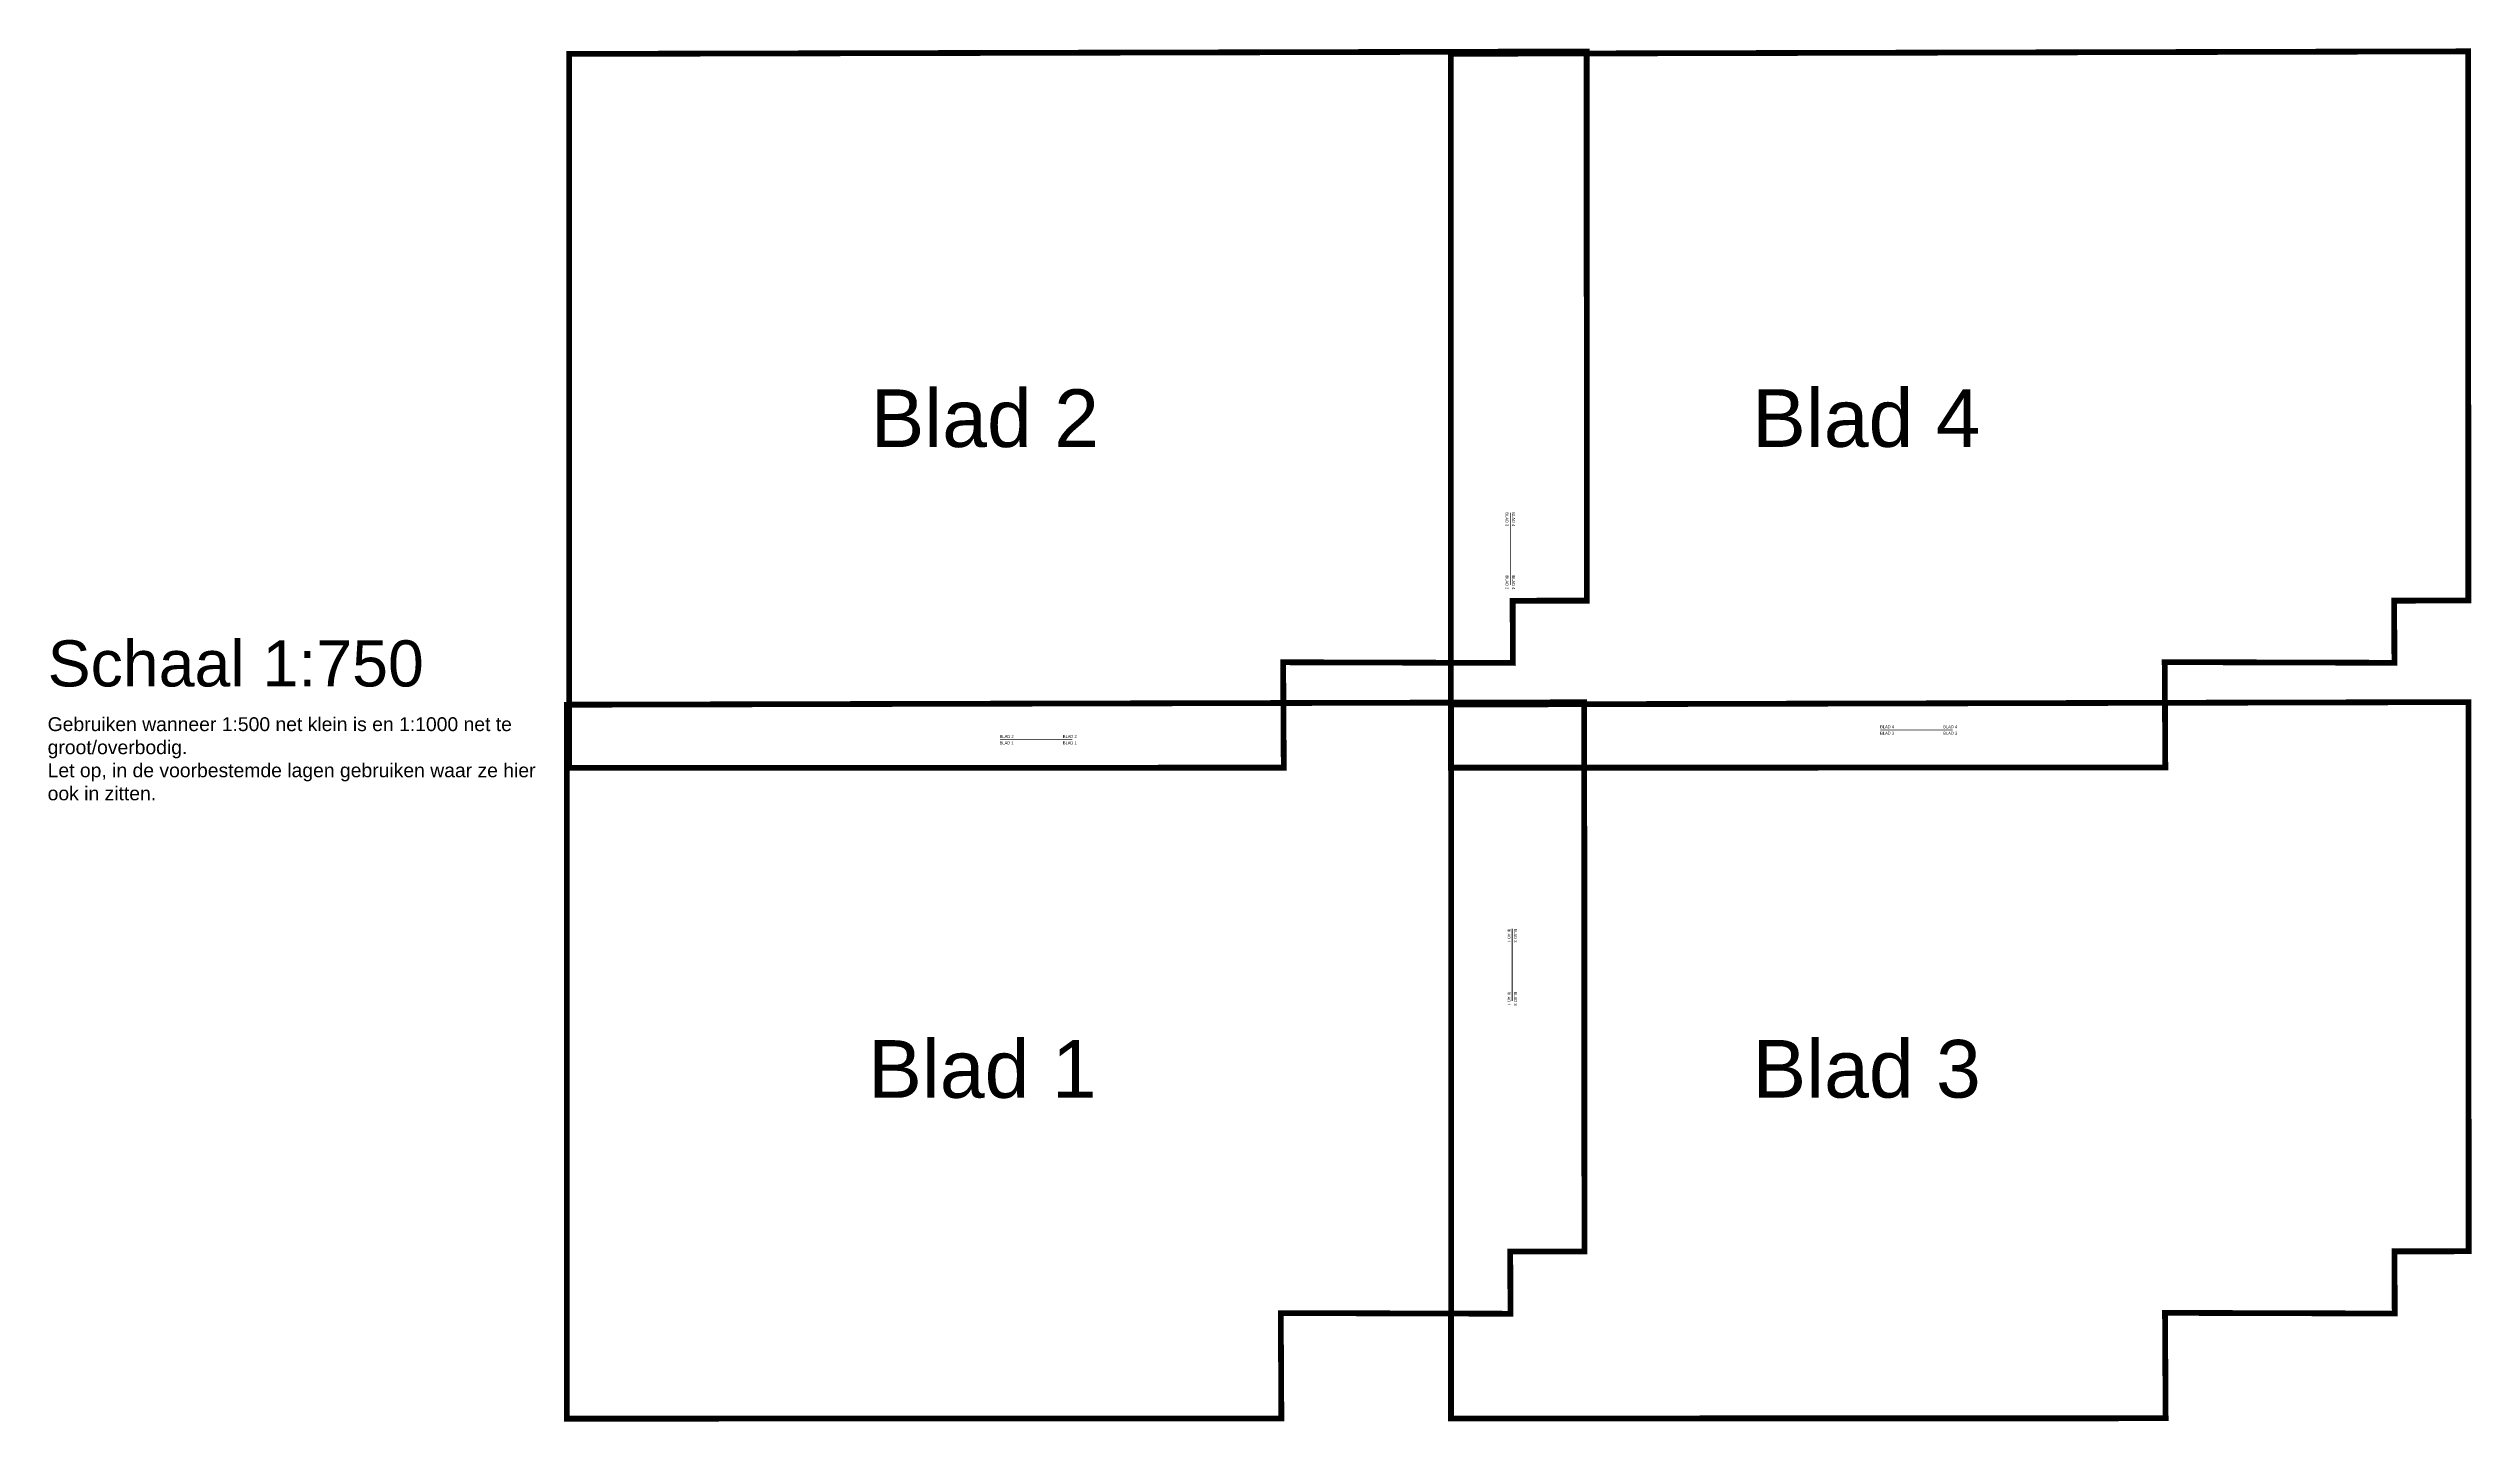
# Model space of a CAD drawing. Header units: metres. Extents: x 342 to 10732, y 11 to 2199.
# Drawn here: x 1614 to 3715, y 1009 to 2199 of the extents above; entities that cross this region are included whole.
import ezdxf

# ---------------------------------------------------------------- set-up
doc = ezdxf.new("R2010")
doc.units = ezdxf.units.M
for name, color, linetype, lineweight in [('01-Blad 1', 1, 'Continuous', 0), ('01-Blad 2', 1, 'Continuous', 0), ('01-Blad 3', 1, 'Continuous', 0), ('01-Blad 4', 1, 'Continuous', 0), ('01-Bladverdeling', 6, 'Continuous', 0), ('01-Overgangsbladen', 250, 'Continuous', 0), ('01-Overgangsteksten', 250, 'Continuous', 0)]:
    doc.layers.add(name, color=color, linetype=linetype, lineweight=lineweight)
doc.styles.add('TM-0.5', font='', dxfattribs={"height": 0.5})
doc.styles.add('TM-1.0', font='', dxfattribs={"height": 1})
doc.styles.get('TM-0.5').set_extended_font_data('Arial Nova Light')
doc.styles.get('TM-1.0').set_extended_font_data('Arial Nova Light')

msp = doc.modelspace()

# ---------------------------------------------------------------- linework, layer by layer
at = {"layer": '01-Bladverdeling', "color": 6}
for points in [[(2881.54206, 1734.40791), (2881.54206, 1796.90791)], [(2501.54051, 1600.17697), (2439.04051, 1600.17697)], [(3264.96953, 1608.61573), (3202.46953, 1608.61573)], [(2883.25758, 1373.5152), (2883.25758, 1436.0152)]]:
    msp.add_lwpolyline(points, dxfattribs=at)
at = {"layer": '01-Overgangsbladen', "color": 7, "const_width": 5}
for points in [[(2065.53285, 2194.67536), (2065.46739, 1575.64303), (2685.09632, 1575.79056), (2685.09632, 1575.79056), (2684.56112, 1667.20098), (2883.75262, 1666.6106), (2883.533, 1720.48625), (2947.84998, 1720.60665), (2947.71457, 2196.77653), (2065.53285, 2194.67536)], [(2829.9197, 2194.80758), (2829.85424, 1575.77525), (3449.48317, 1575.92279), (3449.48317, 1575.92279), (3448.94797, 1667.33321), (3648.13948, 1666.74283), (3647.91985, 1720.61847), (3712.23683, 1720.73888), (3712.10142, 2196.90876), (2829.9197, 2194.80758)], [(2063.45312, 1630.38316), (2063.38766, 1011.35084), (2683.01659, 1011.49837), (2683.01659, 1011.49837), (2682.4814, 1102.90879), (2881.6729, 1102.31841), (2881.45327, 1156.19405), (2945.77025, 1156.31446), (2945.63484, 1632.48434), (2063.45312, 1630.38316)], [(2830.19309, 1630.56572), (2830.12762, 1011.5334), (3449.75655, 1011.68093), (3449.75655, 1011.68093), (3449.22136, 1103.09135), (3648.41286, 1102.50097), (3648.19324, 1156.37661), (3712.51022, 1156.49702), (3712.3748, 1632.6669), (2830.19309, 1630.56572)]]:
    msp.add_lwpolyline(points, dxfattribs=at)

# ---------------------------------------------------------------- texts
at = {"insert": (1613.23843, 1686.20037), "char_height": 40, "attachment_point": 1, "style": 'TM-1.0'}
msp.add_mtext_dynamic_manual_height_columns('Schaal 1:750\\P{\\H0.3x;Gebruiken wanneer 1:500 net klein is en 1:1000 net te groot/overbodig. \\PLet op, in de voorbestemde lagen gebruiken waar ze hier ook in zitten.}', width=428.1854386, gutter_width=23.74305, heights=[0], dxfattribs=at)

# ---------------------------------------------------------------- next in the draw order: texts
at = {"layer": '01-Overgangsteksten', "color": 7, "char_height": 50, "attachment_point": 1, "style": 'TM-0.5', "bg_fill": 3, "box_fill_scale": 1.5, "bg_fill_color": 256, "bg_fill_transparency": 0}
for s, insert in [('Blad 2', (2326.81689, 1903.82103)), ('Blad 4', (3091.20374, 1903.95325)), ('Blad 1', (2324.73716, 1339.52884)), ('Blad 3', (3091.47712, 1339.7114))]:
    msp.add_mtext_dynamic_manual_height_columns(s, width=189.0635906, gutter_width=2.5, heights=[66.73824], dxfattribs=dict(at, insert=insert))

# ---------------------------------------------------------------- next in the draw order: linework, layer by layer
at = {"layer": '01-Blad 1', "const_width": 5}
msp.add_lwpolyline([(2063.45312, 1630.38316), (2063.38766, 1011.35084), (2683.01659, 1011.49837), (2683.01659, 1011.49837), (2682.4814, 1102.90879), (2881.6729, 1102.31841), (2881.45302, 1156.25565), (2945.77025, 1156.31446), (2945.63484, 1632.48434), (2063.45312, 1630.38316)], dxfattribs=at)
at = {"layer": '01-Blad 2', "const_width": 5}
msp.add_lwpolyline([(2065.53285, 2194.67536), (2065.46739, 1575.64303), (2685.09632, 1575.79056), (2685.09632, 1575.79056), (2684.56112, 1667.20098), (2883.75262, 1666.6106), (2883.53275, 1720.54784), (2947.84998, 1720.60665), (2947.71457, 2196.77653), (2065.53285, 2194.67536)], dxfattribs=at)
at = {"layer": '01-Blad 3', "const_width": 5}
msp.add_lwpolyline([(2830.19309, 1630.56572), (2830.12762, 1011.5334), (3449.75655, 1011.68093), (3449.75655, 1011.68093), (3449.22136, 1103.09135), (3648.41286, 1102.50097), (3648.19298, 1156.4382), (3712.51022, 1156.49702), (3712.3748, 1632.6669), (2830.19309, 1630.56572)], dxfattribs=at)
at = {"layer": '01-Blad 4', "const_width": 5}
msp.add_lwpolyline([(2829.9197, 2194.80758), (2829.85424, 1575.77525), (3449.48317, 1575.92279), (3449.48317, 1575.92279), (3448.94797, 1667.33321), (3648.13948, 1666.74283), (3647.9196, 1720.68006), (3712.23683, 1720.73888), (3712.10142, 2196.90876), (2829.9197, 2194.80758)], dxfattribs=at)
at = {"layer": '01-Overgangsbladen', "color": 7, "const_width": 5}
for points in [[(2065.53285, 2194.67536), (2065.46739, 1575.64303), (2685.09632, 1575.79056), (2685.09632, 1575.79056), (2684.56112, 1667.20098), (2883.75262, 1666.6106), (2883.533, 1720.48625), (2947.84998, 1720.60665), (2947.71457, 2196.77653), (2065.53285, 2194.67536)], [(2829.9197, 2194.80758), (2829.85424, 1575.77525), (3449.48317, 1575.92279), (3449.48317, 1575.92279), (3448.94797, 1667.33321), (3648.13948, 1666.74283), (3647.91985, 1720.61847), (3712.23683, 1720.73888), (3712.10142, 2196.90876), (2829.9197, 2194.80758)], [(2063.45312, 1630.38316), (2063.38766, 1011.35084), (2683.01659, 1011.49837), (2683.01659, 1011.49837), (2682.4814, 1102.90879), (2881.6729, 1102.31841), (2881.45327, 1156.19405), (2945.77025, 1156.31446), (2945.63484, 1632.48434), (2063.45312, 1630.38316)], [(2830.19309, 1630.56572), (2830.12762, 1011.5334), (3449.75655, 1011.68093), (3449.75655, 1011.68093), (3449.22136, 1103.09135), (3648.41286, 1102.50097), (3648.19324, 1156.37661), (3712.51022, 1156.49702), (3712.3748, 1632.6669), (2830.19309, 1630.56572)]]:
    msp.add_lwpolyline(points, dxfattribs=at)

# ---------------------------------------------------------------- next in the draw order: texts
at = {"layer": '01-Bladverdeling', "color": 6, "char_height": 2.5, "attachment_point": 1, "rotation": 270, "style": 'TM-0.5', "bg_fill": 3, "box_fill_scale": 1.5, "bg_fill_color": 256, "bg_fill_transparency": 0}
for s, insert in [('BLAD 4                                            BLAD 4', (2885.46795, 1797.16759)), ('BLAD 3                                            BLAD 3', (2887.18346, 1436.27488))]:
    msp.add_mtext_dynamic_manual_height_columns(s, width=63.5481751, gutter_width=1.25, heights=[2.35535], dxfattribs=dict(at, insert=insert))
at = {"layer": '01-Bladverdeling', "color": 6, "char_height": 2.5, "attachment_point": 1, "style": 'TM-0.5', "bg_fill": 3, "box_fill_scale": 1.5, "bg_fill_color": 256, "bg_fill_transparency": 0}
for s, insert in [('BLAD 2                                            BLAD 2', (2438.78082, 1604.10285)), ('BLAD 4                                            BLAD 4', (3202.20985, 1612.54162))]:
    msp.add_mtext_dynamic_manual_height_columns(s, width=63.5481751, gutter_width=1.25, heights=[2.35535], dxfattribs=dict(at, insert=insert))

# ---------------------------------------------------------------- next in the draw order: texts
at = {"layer": '01-Bladverdeling', "color": 6, "char_height": 2.5, "attachment_point": 1, "rotation": 270, "style": 'TM-0.5', "bg_fill": 3, "box_fill_scale": 1.5, "bg_fill_color": 256, "bg_fill_transparency": 0}
for s, insert in [('BLAD 2                                            BLAD 2', (2879.8772, 1797.16759)), ('BLAD 1                                            BLAD 1', (2881.59271, 1436.27488))]:
    msp.add_mtext_dynamic_manual_height_columns(s, width=64.1340628, gutter_width=1.25, heights=[2.5], dxfattribs=dict(at, insert=insert))
at = {"layer": '01-Bladverdeling', "color": 6, "char_height": 2.5, "attachment_point": 1, "style": 'TM-0.5', "bg_fill": 3, "box_fill_scale": 1.5, "bg_fill_color": 256, "bg_fill_transparency": 0}
for s, insert in [('BLAD 1                                            BLAD 1', (2438.78082, 1598.5121)), ('BLAD 3                                            BLAD 3', (3202.20985, 1606.95086))]:
    msp.add_mtext_dynamic_manual_height_columns(s, width=64.1340628, gutter_width=1.25, heights=[2.5], dxfattribs=dict(at, insert=insert))

doc.saveas('drawing.dxf')
